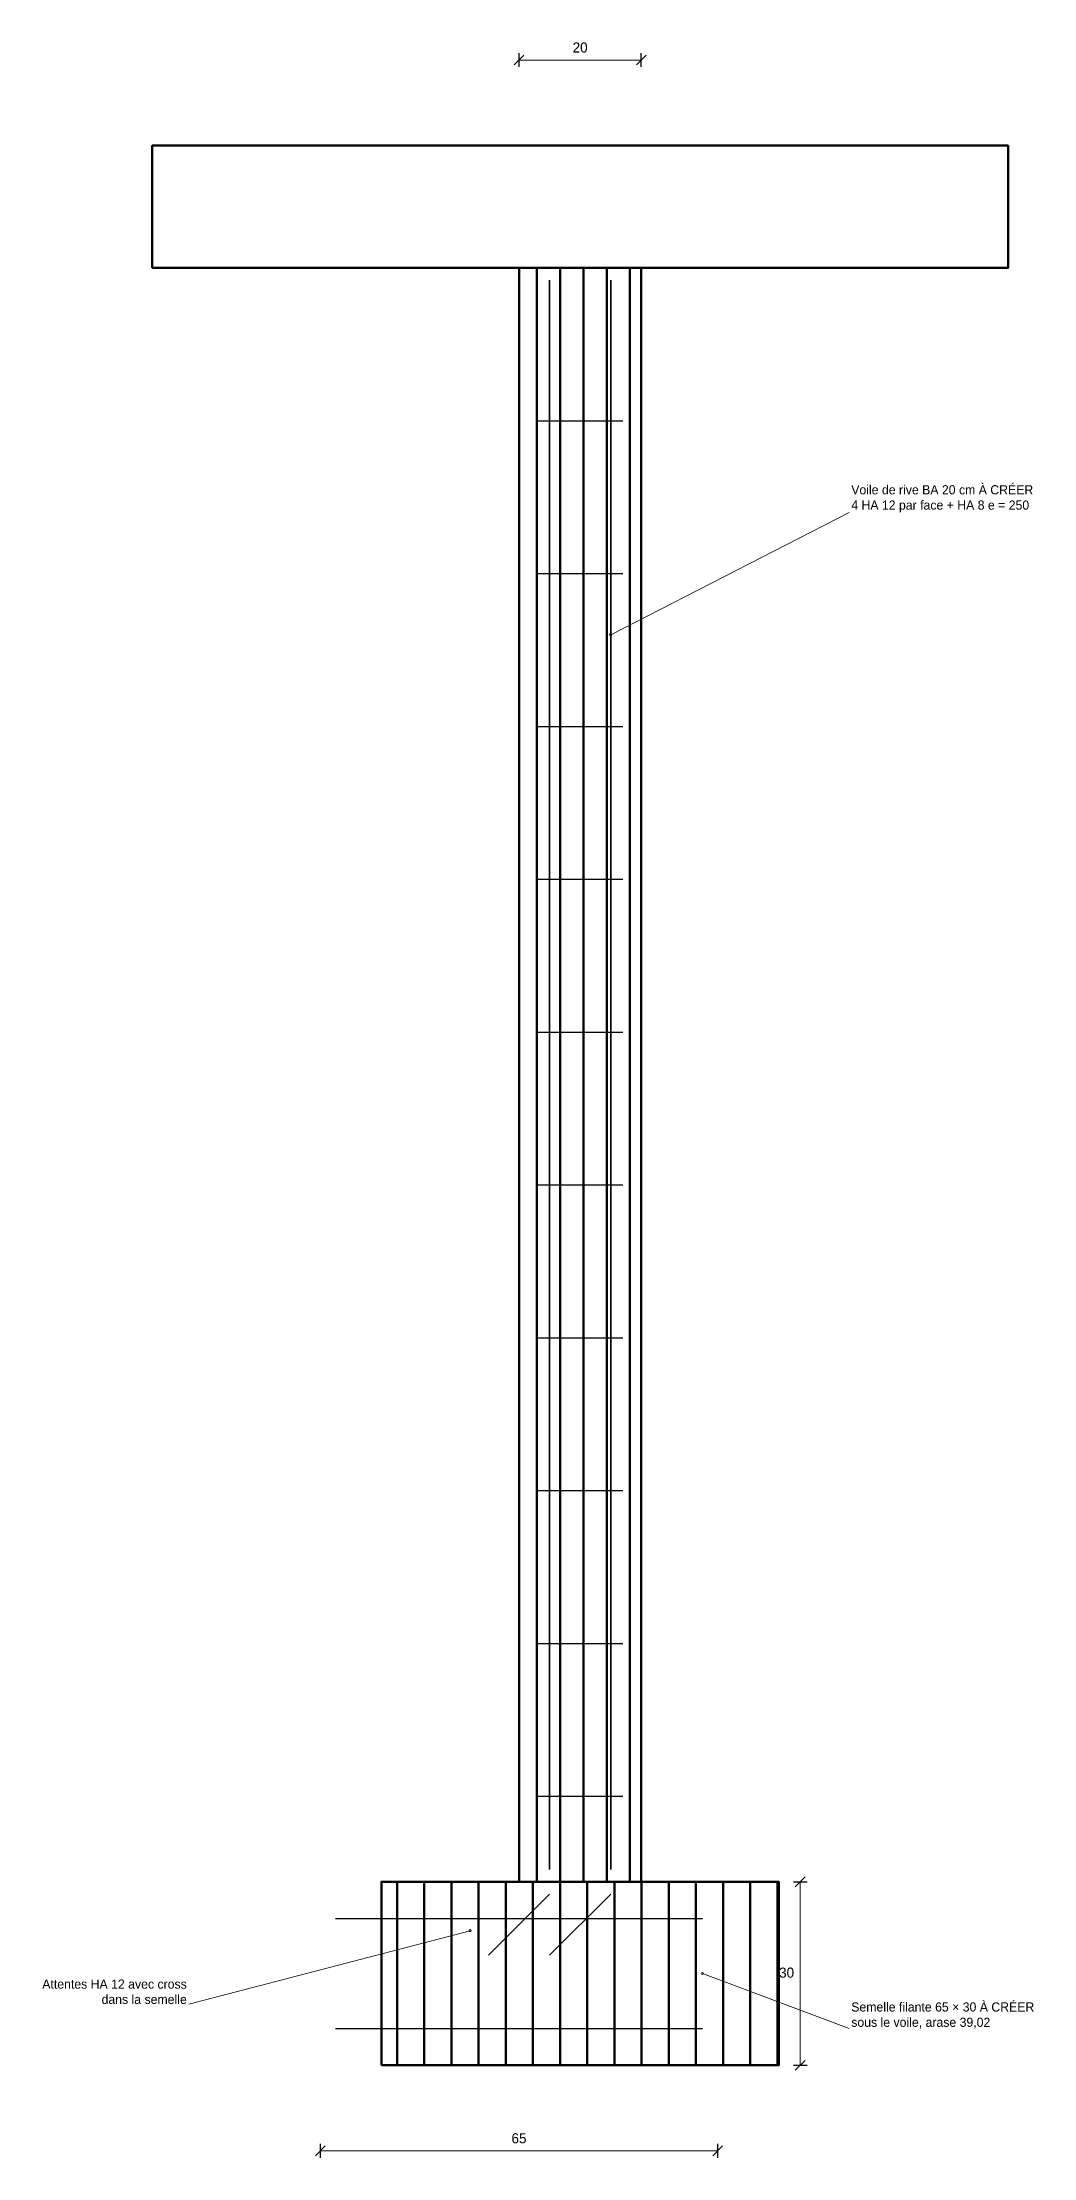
# Model space of a CAD drawing. Header units: centimetres. Extents: x -101 to 504, y -580 to 448.
# Drawn here: x 342 to 504.2, y -565.1 to -219.1 of the extents above; entities that cross this region are included whole.
import ezdxf

# ---------------------------------------------------------------- set-up
doc = ezdxf.new("R2010")
doc.units = ezdxf.units.CM
for name, color, linetype, lineweight in [('STR_COFFRAGE_BA', 6, 'CONTINUOUS', 50), ('STR_COTATIONS_TEXTES', 7, 'CONTINUOUS', 25), ('STR_FERRAILLAGE', 6, 'CONTINUOUS', 40)]:
    doc.layers.add(name, color=color, linetype=linetype, lineweight=lineweight)

msp = doc.modelspace()

# ---------------------------------------------------------------- texts
at = {"layer": 'STR_COTATIONS_TEXTES'}
for s, insert, char_height, attachment_point in [('20', (430, -220.8), 1.65, 8), ('Voile de rive BA 20 cm À CRÉER\\P4 HA 12 par face + HA 8 e = 250', (474.35, -296), 1.5, 7), ('Attentes HA 12 avec cross\\Pdans la semelle', (365.65, -540), 1.5, 9), ('30', (465, -535.7), 1.65, 9), ('Semelle filante 65 × 30 À CRÉER\\Psous le voile, arase 39,02', (474.35, -544), 1.5, 7), ('65', (420, -562.8), 1.65, 8)]:
    msp.add_mtext(s, dxfattribs=dict(at, insert=insert, char_height=char_height, attachment_point=attachment_point))

# ---------------------------------------------------------------- hatches: boundary and pattern name
at = {"layer": 'STR_COFFRAGE_BA'}
h = msp.add_hatch(dxfattribs=at)
h.set_pattern_fill('ANSI31', scale=1.2, angle=45)
h.paths.add_polyline_path([(420, -520), (440, -520), (440, -256), (420, -256)])
h = msp.add_hatch(dxfattribs=at)
h.set_pattern_fill('ANSI31', scale=1.4, angle=45)
h.paths.add_polyline_path([(397.5, -550), (462.5, -550), (462.5, -520), (397.5, -520)])

# ---------------------------------------------------------------- linework, layer by layer
at = {"layer": 'STR_COFFRAGE_BA', "lineweight": 50}
for points in [[(360, -256), (500, -256), (500, -236), (360, -236), (360, -256)], [(420, -520), (440, -520), (440, -256), (420, -256), (420, -520)], [(397.5, -550), (462.5, -550), (462.5, -520), (397.5, -520), (397.5, -550)]]:
    msp.add_lwpolyline(points, dxfattribs=at)
at = {"layer": 'STR_COTATIONS_TEXTES', "lineweight": 25}
for p, q in [((419.2, -222.8), (420.8, -221.2)), ((420, -223.125), (420, -220.875)), ((439.2, -222.8), (440.8, -221.2)), ((440, -223.125), (440, -220.875)), ((464.875, -520), (467.125, -520)), ((465.2, -520.8), (466.8, -519.2)), ((464.875, -550), (467.125, -550)), ((465.2, -550.8), (466.8, -549.2)), ((386.7, -564.8), (388.3, -563.2)), ((387.5, -565.125), (387.5, -562.875)), ((451.7, -564.8), (453.3, -563.2)), ((452.5, -565.125), (452.5, -562.875))]:
    msp.add_line(p, q, dxfattribs=at)
at = {"layer": 'STR_COTATIONS_TEXTES', "lineweight": 18}
for p, q in [((420, -222), (440, -222)), ((435, -316), (474, -296)), ((466, -550), (466, -520)), ((412, -528), (366, -540)), ((450, -535), (474, -544)), ((387.5, -564), (452.5, -564))]:
    msp.add_line(p, q, dxfattribs=at)
for centre in [(435, -316), (412, -528), (450, -535)]:
    msp.add_circle(centre, 0.18, dxfattribs=at)
at = {"layer": 'STR_FERRAILLAGE', "lineweight": 35}
for p, q in [((425, -518), (425, -258)), ((435, -518), (435, -258)), ((425, -522), (415, -532)), ((435, -522), (425, -532))]:
    msp.add_line(p, q, dxfattribs=at)
at = {"layer": 'STR_FERRAILLAGE', "lineweight": 25}
for p, q in [((423, -281), (437, -281)), ((423, -306), (437, -306)), ((423, -331), (437, -331)), ((423, -356), (437, -356)), ((423, -381), (437, -381)), ((423, -406), (437, -406)), ((423, -431), (437, -431)), ((423, -456), (437, -456)), ((423, -481), (437, -481)), ((423, -506), (437, -506))]:
    msp.add_line(p, q, dxfattribs=at)
at = {"layer": 'STR_FERRAILLAGE', "lineweight": 30}
for p, q in [((390, -526), (450, -526)), ((390, -544), (450, -544))]:
    msp.add_line(p, q, dxfattribs=at)

msp.set_redraw_order([(e.dxf.handle, doc.entitydb.next_handle()) for e in msp.query("TEXT MTEXT ATTDEF DIMENSION ARC_DIMENSION")])  # texts and dimensions are drawn at this point

doc.saveas('drawing.dxf')
